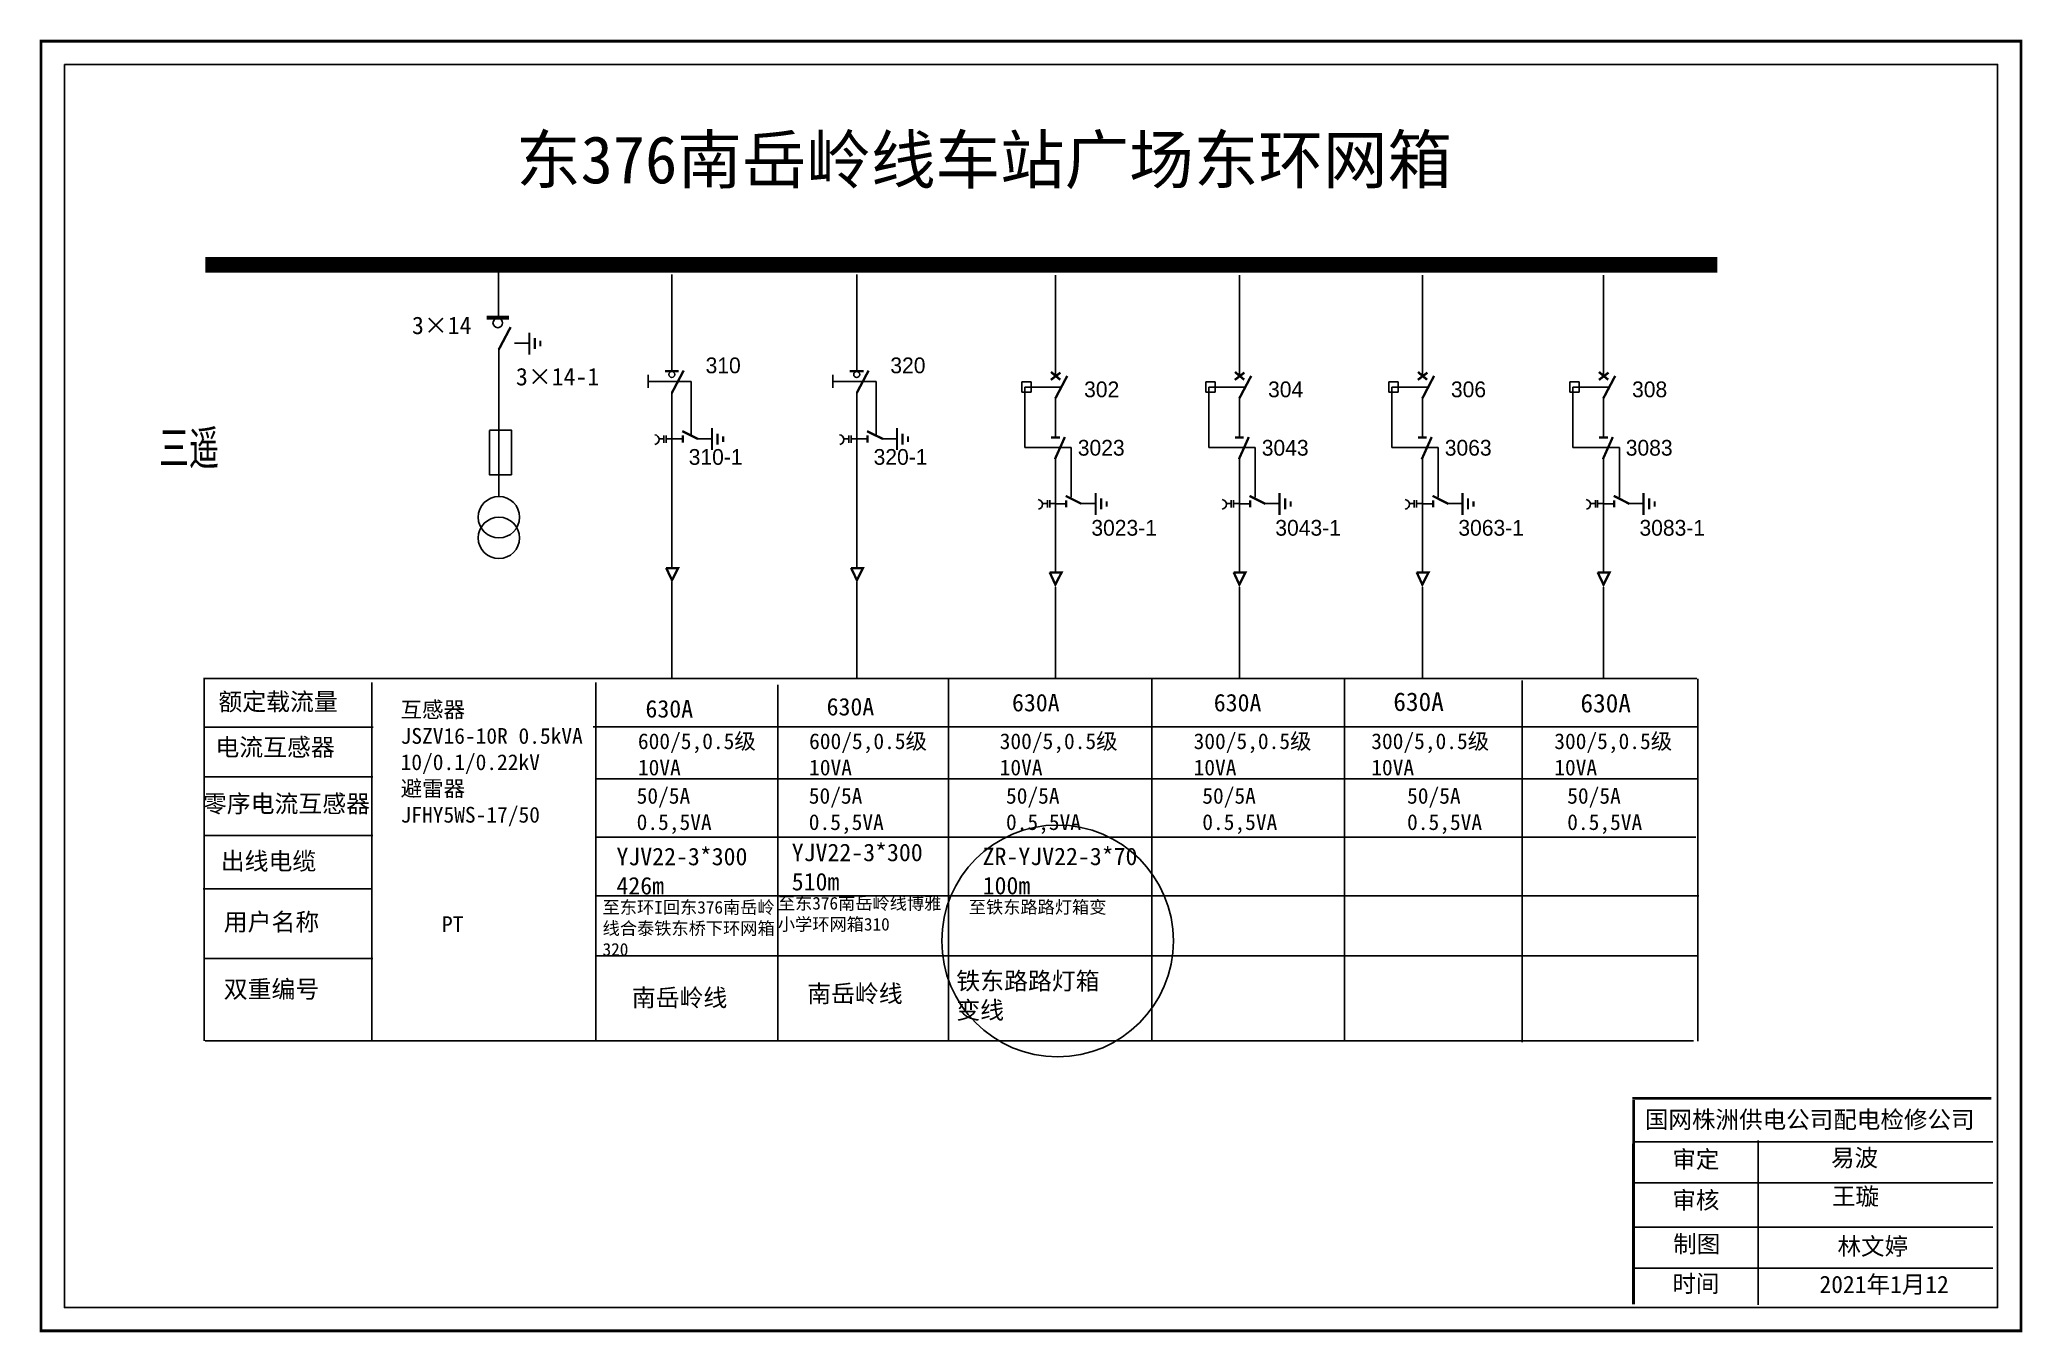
# Model space of a CAD drawing. Extents: x -16 to 389, y -208 to -23.
# Drawn here: x 262.9 to 388.6, y -105.2 to -23.4 of the extents above; entities that cross this region are included whole.
import ezdxf

# ---------------------------------------------------------------- set-up
doc = ezdxf.new("R2010")
doc.units = 0
doc.header["$LTSCALE"] = 0.774411
doc.linetypes.add('ACAD_ISO02W100', pattern=[15, 12, -3])
doc.linetypes.add('CENTER', pattern=[50.8, 31.75, -6.35, 6.35, -6.35])
doc.layers.get('0').update_dxf_attribs({"linetype": 'CONTINUOUS'})
doc.layers.add('2', color=7, linetype='CONTINUOUS')
doc.layers.add('3', color=7, linetype='CONTINUOUS')
doc.styles.add('hztxt_txtstyle_0.00_0_0', font='simkai.ttf')
doc.styles.add('hztxt_txtstyle_1.80_0_0', font='', dxfattribs={"height": 1.8, "bigfont": 'hztxt.shx'})
doc.styles.add('hztxt_txtstyle_2.70_0_0', font='simkai.ttf', dxfattribs={"height": 2.7})
doc.styles.add('字体', font='', dxfattribs={"height": 2.5})
doc.styles.add('宋体', font='')
doc.styles.get('hztxt_txtstyle_1.80_0_0').set_extended_font_data('hztxt')
doc.styles.get('字体').set_extended_font_data('SimSun')
doc.styles.get('宋体').set_extended_font_data('SimSun')

msp = doc.modelspace()

# ---------------------------------------------------------------- texts
at = {"color": 0, "linetype": 'Continuous', "style": 'hztxt_txtstyle_2.70_0_0'}
for s, p in [('3×14', (286.51, -42.01)), ('3×14-1', (293.1, -45.26))]:
    msp.add_text(s, height=1.109, dxfattribs=at).set_placement(p)
at = {"color": 0, "style": 'hztxt_txtstyle_1.80_0_0'}
for s, p in [('310', (305.12, -44.49)), ('320', (316.83, -44.49)), ('302', (329.11, -46.01)), ('304', (340.77, -46.01)), ('306', (352.36, -46.01)), ('308', (363.84, -46.01)), ('3023', (328.71, -49.71)), ('3043', (340.37, -49.71)), ('3063', (351.97, -49.71)), ('3083', (363.44, -49.71)), ('310-1', (304.05, -50.29)), ('320-1', (315.77, -50.29)), ('3023-1', (329.57, -54.78)), ('3043-1', (341.23, -54.78)), ('3063-1', (352.83, -54.78)), ('3083-1', (364.31, -54.78))]:
    msp.add_text(s, height=0.998, dxfattribs=at).set_placement(p)
at = {"color": 0, "linetype": 'Continuous', "attachment_point": 1}
for s, insert, char_height, width, style in [('东376南岳岭线车站广场东环网箱', (293.11, -29.46), 3, 92.0025, '字体'), ('{\\fSimSun|b0|i0|c134|p2;额定载流量}', (274.24, -64.74), 1.1094, 17.8852, 'hztxt_txtstyle_2.70_0_0'), ('\\A1;{\\fSimSun|b0|i0|c134|p2;互感器\\PJSZV16-10R 0.5kVA\\P10/0.1/0.22kV\\P避雷器\\PJFHY5WS-17/50}', (285.79, -65.3), 0.9985, 18.4113, 'hztxt_txtstyle_2.70_0_0'), ('{\\fSimSun|b0|i0|c134|p2;630A}', (301.31, -65.19), 1.1094, 17.8852, 'hztxt_txtstyle_2.70_0_0'), ('{\\fSimSun|b0|i0|c134|p2;630A}', (312.79, -65.06), 1.1094, 17.8852, 'hztxt_txtstyle_2.70_0_0'), ('{\\fSimSun|b0|i0|c134|p2;630A}', (324.54, -64.8), 1.1094, 17.8852, 'hztxt_txtstyle_2.70_0_0'), ('{\\fSimSun|b0|i0|c134|p2;630A}', (337.33, -64.8), 1.1094, 17.8852, 'hztxt_txtstyle_2.70_0_0'), ('{\\fSimSun|b0|i0|c134|p2;630A}', (348.71, -64.71), 1.1757, 9.454, 'hztxt_txtstyle_0.00_0_0'), ('{\\fSimSun|b0|i0|c134|p2;630A}', (360.57, -64.8), 1.1757, 9.454, 'hztxt_txtstyle_0.00_0_0'), ('{\\fSimSun|b0|i0|c134|p2;电流互感器}', (274.05, -67.62), 1.1094, 17.8852, 'hztxt_txtstyle_2.70_0_0'), ('\\A1;{\\fSimSun|b0|i0|c134|p2;600/5,0.5级\\P10VA}', (300.83, -67.3), 0.9985, 18.4113, 'hztxt_txtstyle_2.70_0_0'), ('\\A1;{\\fSimSun|b0|i0|c134|p2;600/5,0.5级\\P10VA}', (311.68, -67.3), 0.9985, 18.4113, 'hztxt_txtstyle_2.70_0_0'), ('\\A1;{\\fSimSun|b0|i0|c134|p2;300/5,0.5级\\P10VA}', (323.76, -67.3), 0.9985, 18.4113, 'hztxt_txtstyle_2.70_0_0'), ('\\A1;{\\fSimSun|b0|i0|c134|p2;300/5,0.5级\\P10VA}', (336.05, -67.3), 0.9985, 18.4113, 'hztxt_txtstyle_2.70_0_0'), ('\\A1;{\\fSimSun|b0|i0|c134|p2;300/5,0.5级\\P10VA}', (347.31, -67.3), 0.9985, 18.4113, 'hztxt_txtstyle_2.70_0_0'), ('\\A1;{\\fSimSun|b0|i0|c134|p2;300/5,0.5级\\P10VA}', (358.91, -67.3), 0.9985, 18.4113, 'hztxt_txtstyle_2.70_0_0'), ('{\\fSimSun|b0|i0|c134|p2;零序电流互感器}', (273.26, -71.2), 1.1094, 17.8852, 'hztxt_txtstyle_2.70_0_0'), ('{\\fSimSun|b0|i0|c134|p2;50/5A\\P0.5,5VA}', (300.75, -70.76), 0.9985, 17.8852, 'hztxt_txtstyle_2.70_0_0'), ('{\\fSimSun|b0|i0|c134|p2;50/5A\\P0.5,5VA}', (311.66, -70.76), 0.9985, 17.8852, 'hztxt_txtstyle_2.70_0_0'), ('{\\fSimSun|b0|i0|c134|p2;50/5A\\P0.5,5VA}', (324.16, -70.76), 0.9985, 17.8852, 'hztxt_txtstyle_2.70_0_0'), ('{\\fSimSun|b0|i0|c134|p2;50/5A\\P0.5,5VA}', (336.6, -70.76), 0.9985, 17.8852, 'hztxt_txtstyle_2.70_0_0'), ('{\\fSimSun|b0|i0|c134|p2;50/5A\\P0.5,5VA}', (349.58, -70.76), 0.9985, 17.8852, 'hztxt_txtstyle_2.70_0_0'), ('{\\fSimSun|b0|i0|c134|p2;50/5A\\P0.5,5VA}', (359.73, -70.76), 0.9985, 17.8852, 'hztxt_txtstyle_2.70_0_0'), ('{\\fSimSun|b0|i0|c134|p2;出线电缆}', (274.39, -74.84), 1.1094, 17.8852, 'hztxt_txtstyle_2.70_0_0'), ('{\\fSimSun|b0|i0|c134|p2;YJV22-3*300\\P426m}', (299.47, -74.55), 1.1094, 17.8852, 'hztxt_txtstyle_2.70_0_0'), ('{\\fSimSun|b0|i0|c134|p2;YJV22-3*300\\P510m}', (310.58, -74.29), 1.1094, 17.8852, 'hztxt_txtstyle_2.70_0_0'), ('{\\fSimSun|b0|i0|c134|p2;ZR-YJV22-3*70\\P100m}', (322.68, -74.54), 1.1094, 17.8852, 'hztxt_txtstyle_2.70_0_0'), ('\\A1;{\\fSimSun|b0|i0|c134|p2;至\\A0;东环I回东376南岳岭线合泰铁东桥下环网箱\\P320}', (298.59, -77.92), 0.8, 11.2806, 'hztxt_txtstyle_2.70_0_0'), ('\\A1;{\\fSimSun|b0|i0|c134|p2;至\\A0;东376南岳岭线博雅小学环网箱310}', (309.7, -77.66), 0.8, 11.2806, 'hztxt_txtstyle_2.70_0_0'), ('\\A1;{\\fSimSun|b0|i0|c134|p2;至\\A0;铁东路路灯箱变}', (321.8, -77.91), 0.8, 11.2806, 'hztxt_txtstyle_2.70_0_0'), ('{\\fSimSun|b0|i0|c134|p2;用户名称}', (274.58, -78.69), 1.1094, 17.8852, 'hztxt_txtstyle_2.70_0_0'), ('{\\fSimSun|b0|i0|c134|p2;PT}', (288.41, -78.89), 1.0024, 7.7986, 'hztxt_txtstyle_0.00_0_0'), ('{\\fSimSun|b0|i0|c134|p2;双重编号}', (274.58, -82.95), 1.1094, 17.8852, 'hztxt_txtstyle_2.70_0_0'), ('{\\fSimSun|b0|i0|c134|p2;铁东路路灯箱变线}', (321.01, -82.43), 1.1094, 9.6036, 'hztxt_txtstyle_2.70_0_0'), ('{\\fSimSun|b0|i0|c134|p2;南岳岭线}', (300.44, -83.49), 1.1094, 9.6036, 'hztxt_txtstyle_2.70_0_0'), ('{\\fSimSun|b0|i0|c134|p2;南岳岭线}', (311.56, -83.23), 1.1094, 9.6036, 'hztxt_txtstyle_2.70_0_0'), ('国网株洲供电公司配电检修公司', (364.65, -91.22), 1.0944, 29.9201, '字体'), ('\\f\uffbfﾬￌﾣﾤ_GB2312|b0|i0|c134|p49;审定', (366.39, -93.74), 1.0944, 8.5588, '字体'), ('易波', (376.45, -93.64), 1.094, 8.5588, '字体'), ('\\f\uffbfﾬￌﾣﾤ_GB2312|b0|i0|c134|p49;审核', (366.39, -96.32), 1.0944, 8.5588, '字体'), ('王璇', (376.51, -96.08), 1.094, 8.5588, '字体'), ('\\f\uffbfﾬￌﾣﾤ_GB2312|b0|i0|c134|p49;制图', (366.45, -99.1), 1.0944, 8.5588, '字体'), ('林文婷', (376.86, -99.25), 1.094, 8.5588, '字体'), ('\\f\uffbfﾬￌﾣﾤ_GB2312|b0|i0|c134|p49;时间', (366.39, -101.61), 1.0944, 8.5588, '字体'), ('2021年1月12', (375.72, -101.66), 1.094, 16.0081, '字体')]:
    msp.add_mtext(s, dxfattribs=dict(at, insert=insert, char_height=char_height, width=width, style=style))
at = {"layer": '3', "color": 0, "style": '宋体', "width": 0.65}
msp.add_text('三遥', height=2.143, dxfattribs=at).set_placement((270.48, -50.28, -0.03))

# ---------------------------------------------------------------- blocks, each defined once
blk = doc.blocks.new('JD')
for points in [[(-2, 0.2), (-2, -0.2), (2, 0.2), (2, -0.2)], [(1, -1.2), (1, -0.8), (-1, -1.2), (-1, -0.8)], [(-0.5, -1.8), (-0.5, -2.2), (0.5, -1.8), (0.5, -2.2)]]:
    blk.add_trace(points)

# ---------------------------------------------------------------- linework, layer by layer
at = {"color": 0}
for p, q in [((292, -37.63), (292, -40.92)), ((302.98, -38.23), (302.98, -44.34)), ((314.7, -38.23), (314.7, -44.34)), ((327.29, -38.27), (327.29, -44.68)), ((338.95, -38.27), (338.95, -44.68)), ((350.55, -38.27), (350.55, -44.68)), ((362.02, -38.27), (362.02, -44.68)), ((293, -42.58), (293.94, -42.58)), ((292.01, -42.95), (292.01, -52.28)), ((325.16, -45.03), (325.76, -45.03)), ((325.16, -45.03), (325.16, -45.69)), ((325.76, -45.03), (325.76, -45.69)), ((336.82, -45.03), (337.42, -45.03)), ((336.82, -45.03), (336.82, -45.69)), ((337.42, -45.03), (337.42, -45.69)), ((348.42, -45.03), (349.01, -45.03)), ((348.42, -45.03), (348.42, -45.69)), ((349.01, -45.03), (349.01, -45.69)), ((359.89, -45.03), (360.49, -45.03)), ((359.89, -45.03), (359.89, -45.69)), ((360.49, -45.03), (360.49, -45.69)), ((302.98, -45.71), (302.98, -56.81)), ((314.7, -45.71), (314.7, -56.81)), ((325.16, -45.69), (325.76, -45.69)), ((327.29, -46.05), (327.29, -48.52)), ((336.82, -45.69), (337.42, -45.69)), ((338.95, -46.05), (338.95, -48.52)), ((348.42, -45.69), (349.01, -45.69)), ((350.55, -46.05), (350.55, -48.52)), ((359.89, -45.69), (360.49, -45.69)), ((362.02, -46.05), (362.02, -48.52)), ((302.98, -48.65), (303.67, -48.65)), ((304.58, -48.64), (305.52, -48.64)), ((314.7, -48.65), (315.39, -48.65)), ((316.3, -48.64), (317.24, -48.64)), ((327.29, -49.76), (327.29, -57.07)), ((338.95, -49.76), (338.95, -57.07)), ((350.55, -49.76), (350.55, -57.07)), ((362.02, -49.76), (362.02, -57.07)), ((327.29, -52.76), (327.98, -52.76)), ((328.88, -52.74), (329.82, -52.74)), ((338.95, -52.76), (339.64, -52.76)), ((340.54, -52.74), (341.48, -52.74)), ((350.55, -52.76), (351.24, -52.76)), ((352.14, -52.74), (353.08, -52.74)), ((362.02, -52.76), (362.71, -52.76)), ((363.62, -52.74), (364.56, -52.74)), ((284.06, -66.91), (273.35, -66.91)), ((284.02, -70.06), (273.31, -70.06)), ((284.02, -73.77), (273.31, -73.77)), ((283.98, -77.16), (273.27, -77.16)), ((284.02, -81.57), (273.31, -81.57))]:
    msp.add_line(p, q, dxfattribs=at)
at = {"color": 0, "linetype": 'ACAD_ISO02W100'}
for p, q in [((327.59, -45.38), (325.35, -45.38)), ((325.35, -45.38), (325.35, -49.19)), ((339.25, -45.38), (337.01, -45.38)), ((337.01, -45.38), (337.01, -49.19)), ((350.85, -45.38), (348.61, -45.38)), ((348.61, -45.38), (348.61, -49.19)), ((362.32, -45.38), (360.08, -45.38)), ((360.08, -45.38), (360.08, -49.19)), ((325.35, -49.19), (328.3, -49.19)), ((328.3, -49.19), (328.3, -52.33)), ((337.01, -49.19), (339.96, -49.19)), ((339.96, -49.19), (339.96, -52.33)), ((348.61, -49.19), (351.56, -49.19)), ((351.56, -49.19), (351.56, -52.33)), ((360.08, -49.19), (363.04, -49.19)), ((363.04, -49.19), (363.04, -52.33))]:
    msp.add_line(p, q, dxfattribs=at)
at = {"color": 0, "linetype": 'CENTER'}
for p, q in [((302.99, -57.71), (302.99, -63.84)), ((314.71, -57.71), (314.71, -63.84)), ((327.29, -58.05), (327.29, -63.81)), ((338.95, -58.05), (338.95, -63.81)), ((350.55, -58.05), (350.55, -63.81)), ((362.03, -58.05), (362.03, -63.81))]:
    msp.add_line(p, q, dxfattribs=at)
at = {"color": 0, "linetype": 'Continuous'}
for p, q in [((273.29, -63.83), (367.95, -63.83)), ((273.33, -86.77), (273.33, -63.83)), ((283.96, -64.08), (283.96, -86.77)), ((298.17, -64.08), (298.17, -86.77)), ((320.51, -63.87), (320.51, -86.77)), ((333.41, -63.87), (333.41, -86.77)), ((345.61, -63.89), (345.61, -86.78)), ((356.87, -63.96), (356.87, -86.86)), ((368.01, -63.84), (368.01, -86.79)), ((309.69, -64.23), (309.69, -86.75)), ((298, -66.89), (367.99, -66.89)), ((298.17, -70.19), (368.01, -70.19)), ((298.17, -73.87), (367.89, -73.87)), ((298.17, -77.6), (368.08, -77.6)), ((298.17, -81.39), (367.99, -81.39)), ((367.74, -86.77), (273.41, -86.77)), ((363.94, -93.17), (386.7, -93.17)), ((371.84, -93.1), (371.84, -103.51)), ((363.94, -95.77), (386.7, -95.77)), ((363.94, -98.59), (386.7, -98.59)), ((363.94, -101.18), (386.7, -101.18))]:
    msp.add_line(p, q, dxfattribs=at)
at = {"color": 0, "linetype": 'Continuous', "const_width": 0.182}
msp.add_lwpolyline([(263, -23.45), (388.49, -23.45), (388.49, -105.15), (263, -105.15)], close=True, dxfattribs=at)
at = {"color": 0, "linetype": 'Continuous'}
msp.add_lwpolyline([(264.48, -24.93), (387.01, -24.93), (387.01, -103.68), (264.48, -103.68)], close=True, dxfattribs=at)
at = {"color": 0}
for points, const_width in [([(273.41, -37.63), (369.25, -37.63)], 0.998), ([(291.25, -40.97), (292.65, -40.97)], 0.238), ([(292.01, -42.99), (292.76, -41.57)], 0.15), ([(302.54, -44.36), (303.42, -44.36)], 0.15), ([(302.98, -45.74), (303.73, -44.32)], 0.15), ([(314.26, -44.36), (315.14, -44.36)], 0.15), ([(314.7, -45.74), (315.45, -44.32)], 0.15), ([(327, -44.91), (327.61, -44.45)], 0.15), ([(327.01, -44.41), (327.6, -44.9)], 0.15), ([(327.29, -46.08), (328.04, -44.66)], 0.15), ([(338.67, -44.41), (339.26, -44.9)], 0.15), ([(338.66, -44.91), (339.27, -44.45)], 0.15), ([(338.95, -46.08), (339.7, -44.66)], 0.15), ([(350.27, -44.41), (350.85, -44.9)], 0.15), ([(350.26, -44.91), (350.87, -44.45)], 0.15), ([(350.55, -46.08), (351.29, -44.66)], 0.15), ([(361.74, -44.91), (362.35, -44.45)], 0.15), ([(361.74, -44.41), (362.33, -44.9)], 0.15), ([(362.02, -46.08), (362.77, -44.66)], 0.15), ([(303.64, -48.16), (304.63, -48.65)], 0.15), ([(303.67, -48.42), (303.67, -48.88)], 0.15), ([(315.35, -48.16), (316.35, -48.65)], 0.15), ([(315.39, -48.42), (315.39, -48.88)], 0.15), ([(327.02, -48.56), (327.58, -48.56)], 0.15), ([(327.26, -49.94), (327.89, -48.53)], 0.15), ([(338.68, -48.56), (339.23, -48.56)], 0.15), ([(338.92, -49.94), (339.55, -48.53)], 0.15), ([(350.28, -48.56), (350.83, -48.56)], 0.15), ([(350.51, -49.94), (351.14, -48.53)], 0.15), ([(361.75, -48.56), (362.31, -48.56)], 0.15), ([(361.99, -49.94), (362.62, -48.53)], 0.15), ([(327.94, -52.26), (328.94, -52.76)], 0.15), ([(327.98, -52.53), (327.98, -52.99)], 0.15), ([(339.6, -52.26), (340.6, -52.76)], 0.15), ([(339.64, -52.53), (339.64, -52.99)], 0.15), ([(351.2, -52.26), (352.2, -52.76)], 0.15), ([(351.24, -52.53), (351.24, -52.99)], 0.15), ([(362.68, -52.26), (363.67, -52.76)], 0.15), ([(362.71, -52.53), (362.71, -52.99)], 0.15), ([(302.62, -56.83), (303.38, -56.83), (302.99, -57.6), (302.62, -56.82)], 0.15), ([(314.33, -56.83), (315.1, -56.83), (314.71, -57.6), (314.34, -56.82)], 0.15), ([(326.92, -57.11), (327.68, -57.11), (327.29, -57.88), (326.93, -57.1)], 0.15), ([(338.58, -57.11), (339.34, -57.11), (338.95, -57.88), (338.59, -57.1)], 0.15), ([(350.18, -57.11), (350.94, -57.11), (350.55, -57.88), (350.19, -57.1)], 0.15), ([(361.65, -57.11), (362.42, -57.11), (362.03, -57.88), (361.66, -57.1)], 0.15)]:
    msp.add_lwpolyline(points, dxfattribs=dict(at, const_width=const_width))
for points in [[(301.47, -44.59), (301.47, -45.42)], [(313.19, -44.59), (313.19, -45.42)], [(291.42, -48.12), (291.42, -50.92), (292.81, -50.92), (292.81, -48.09), (291.42, -48.09)], [(302.48, -48.65), (302.16, -48.65)], [(302.48, -48.44), (302.48, -48.89)], [(302.62, -48.44), (302.62, -48.89)], [(302.98, -48.65), (302.62, -48.65)], [(314.2, -48.65), (313.88, -48.65)], [(314.2, -48.44), (314.2, -48.89)], [(314.34, -48.44), (314.34, -48.89)], [(314.7, -48.65), (314.34, -48.65)], [(326.79, -52.75), (326.47, -52.75)], [(326.79, -52.54), (326.79, -53)], [(326.93, -52.54), (326.93, -53)], [(327.29, -52.75), (326.93, -52.75)], [(338.44, -52.75), (338.13, -52.75)], [(338.44, -52.54), (338.44, -53)], [(338.58, -52.54), (338.58, -53)], [(338.95, -52.75), (338.58, -52.75)], [(350.04, -52.75), (349.73, -52.75)], [(350.04, -52.54), (350.04, -53)], [(350.18, -52.54), (350.18, -53)], [(350.54, -52.75), (350.18, -52.75)], [(361.52, -52.75), (361.2, -52.75)], [(361.52, -52.54), (361.52, -53)], [(361.66, -52.54), (361.66, -53)], [(362.02, -52.75), (361.66, -52.75)]]:
    msp.add_lwpolyline(points, dxfattribs=at)
at = {"color": 0, "linetype": 'ACAD_ISO02W100'}
for points in [[(304.21, -48.42), (304.21, -45.01), (301.47, -45.01)], [(315.93, -48.42), (315.93, -45.01), (313.19, -45.01)]]:
    msp.add_lwpolyline(points, dxfattribs=at)
at = {"color": 0}
for points in [[(301.9, -48.39, -0.877934), (301.91, -49)], [(313.61, -48.39, -0.877934), (313.63, -49)], [(326.2, -52.49, -0.877934), (326.21, -53.1)], [(337.86, -52.49, -0.877934), (337.87, -53.1)], [(349.46, -52.49, -0.877934), (349.47, -53.1)], [(360.93, -52.49, -0.877934), (360.95, -53.1)]]:
    msp.add_lwpolyline(points, format="xyb", dxfattribs=at)
at = {"color": 0, "linetype": 'Continuous', "const_width": 0.182}
for points in [[(363.86, -90.42), (386.61, -90.42)], [(363.94, -90.53), (363.93, -103.47)]]:
    msp.add_lwpolyline(points, dxfattribs=at)
at = {"color": 0}
for centre, radius in [((291.95, -41.3), 0.305), ((302.98, -44.57), 0.192), ((314.7, -44.57), 0.192)]:
    msp.add_circle(centre, radius, dxfattribs=at)
at = {"color": 1, "linetype": 'Continuous'}
msp.add_circle((327.43, -80.45), 7.34, dxfattribs=at)
at = {"layer": '2', "color": 0}
for centre in [(292.02, -53.61), (292.02, -54.92)]:
    msp.add_circle(centre, 1.31, dxfattribs=at)

# ---------------------------------------------------------------- block references
at = {"color": 0, "xscale": 0.3494655254594932, "yscale": 0.3494655254594932, "zscale": 0.3494655254595134, "rotation": 90}
for p in [(293.95, -42.61), (305.53, -48.66), (317.25, -48.66), (329.84, -52.77), (341.5, -52.77), (353.09, -52.77), (364.57, -52.77)]:
    msp.add_blockref('JD', p, dxfattribs=at)

msp.set_redraw_order([(e.dxf.handle, doc.entitydb.next_handle()) for e in msp.query("TEXT MTEXT ATTDEF DIMENSION ARC_DIMENSION")])  # texts and dimensions are drawn at this point

doc.saveas('drawing.dxf')
